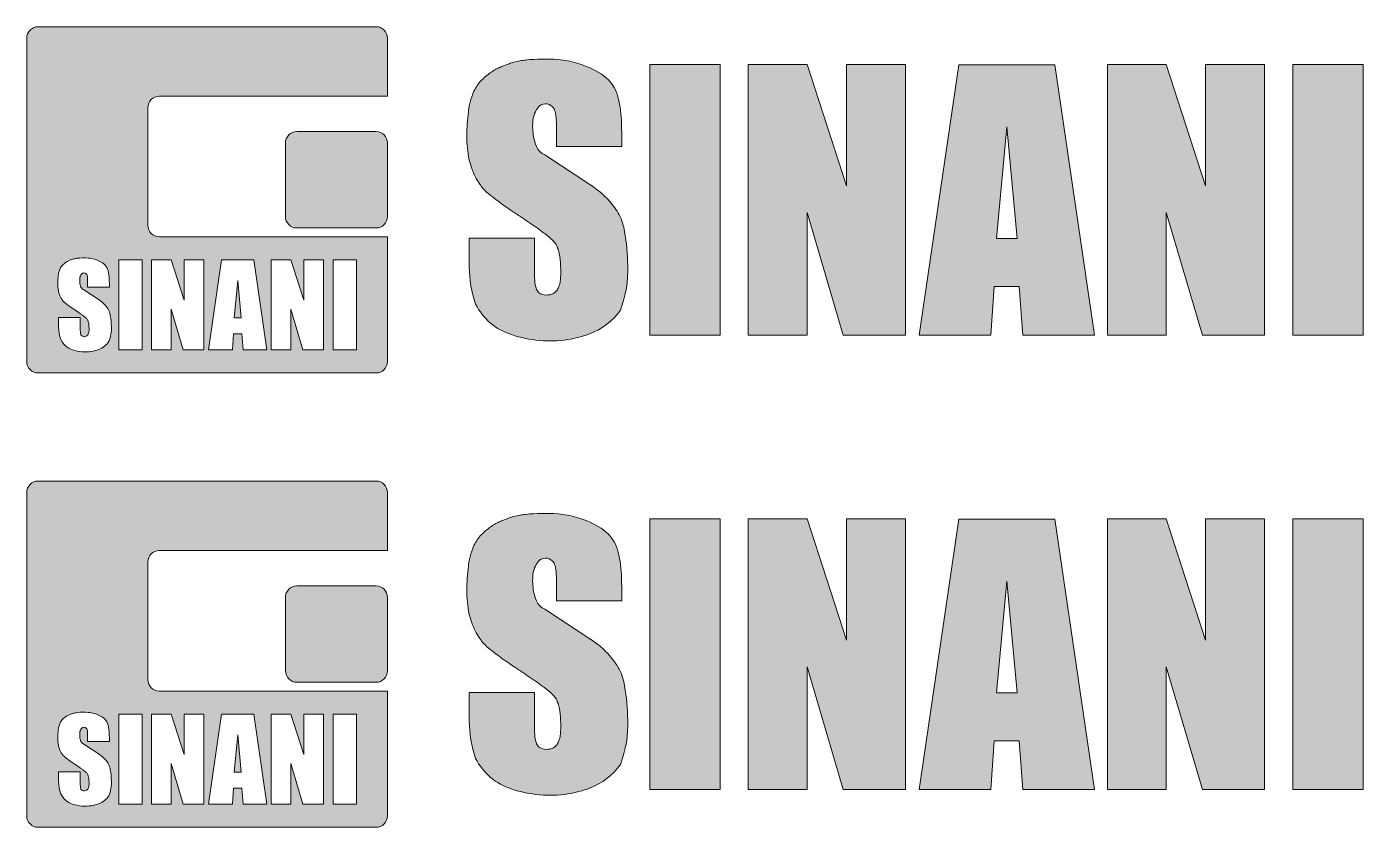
# Model space of a CAD drawing. Header units: millimetres. Extents: x 298.4 to 342.9, y 128.4 to 155.
import ezdxf

# ---------------------------------------------------------------- set-up
doc = ezdxf.new("R2010")
doc.units = ezdxf.units.MM
doc.layers.get('0').update_dxf_attribs({"lineweight": 0})

msp = doc.modelspace()

# ---------------------------------------------------------------- hatches: boundary and pattern name
at = {"true_color": 0xffffff, "transparency": 33554687}
h = msp.add_hatch(color=7, dxfattribs=at)
h.dxf.hatch_style = 1
h.paths.add_polyline_path([(308.6093494924349, 147.252980431702), (309.3894395777693, 147.2529804317019), (309.3894395777693, 144.2540052903659), (308.6093494924348, 144.2540052903659)])
h.paths.add_polyline_path([(307.6418411343091, 147.2529804317019), (308.2943122923205, 147.252980431702), (308.2943122923205, 144.2540052903659), (307.6054416779411, 144.2540052903659), (307.2049580758979, 145.6143561069849), (307.2049580758978, 144.2540052903659), (306.5524869178866, 144.2540052903659), (306.5524869178865, 147.252980431702), (307.2049580758978, 147.2529804317019), (307.6418411343092, 145.909122106462)])
h.paths.add_polyline_path([(304.3140837818395, 144.2540052903659), (303.6252131674602, 144.2540052903659), (303.2247295654168, 145.6143561069852), (303.2247295654168, 144.2540052903659), (302.5722584074054, 144.2540052903659), (302.5722584074054, 147.252980431702), (303.2247295654168, 147.252980431702), (303.6616126238282, 145.9091221064621), (303.6616126238281, 147.2529804317019), (304.3140837818395, 147.252980431702)])
h.paths.add_polyline_path([(302.2591214174923, 144.2540052903659), (301.4790313321579, 144.2540052903659), (301.4790313321579, 147.2529804317019), (302.2591214174923, 147.2529804317019)])
edge = h.paths.add_edge_path()
edge.add_arc((300.2539762162776, 145.1480890414121), 0.2172061185797312, 23.02716916509908, 48.83936856353304)
edge.add_arc((299.1432403984429, 143.8775453143194), 1.904812535809578, 48.83936854961305, 53.06627259384001)
edge.add_arc((298.9391032688104, 143.605993251509), 2.244536674650449, 53.06627259395256, 55.46271175224465)
edge.add_arc((293.5440199665739, 135.7670323712117), 11.76064047404773, 55.46271175227929, 56.47342241434364)
edge.add_arc((305.2286415035074, 153.4027901176062), 9.394744933712808, 235.65454389659368, 236.4734224143378, ccw=False)
edge.add_arc((302.684495305228, 149.6795598785987), 4.885296709053893, 233.4561106740945, 235.6545438966525, ccw=False)
edge.add_arc((300.7896545990061, 147.1229277504739), 1.703035069823706, 229.6799838732147, 233.4561106741742, ccw=False)
edge.add_arc((300.0193161848378, 146.2152189051518), 0.5125071952154686, 214.1797403373026, 229.6799838731674, ccw=False)
edge.add_arc((300.2661930632515, 146.3828686762871), 0.81092743390089, 207.2147320499592, 214.1797403372084, ccw=False)
edge.add_arc((300.2183649125777, 146.358272797767), 0.7571455667237438, 192.4889610409748, 207.214732049934, ccw=False)
edge.add_arc((300.5279250308019, 146.4268380533453), 1.074208117441238, 185.0708806620189, 192.4889610409543, ccw=False)
edge.add_arc((300.9360810243292, 146.4630559260934), 1.483967863339632, 180.0482805299915, 185.0708806621073, ccw=False)
edge.add_arc((301.5709832667153, 146.4635909292716), 2.118870331137078, 172.7590919345748, 180.0482805300511, ccw=False)
edge.add_arc((300.4453688308383, 146.6066056676048), 0.9842069124814473, 168.3180000791819, 172.75909193461, ccw=False)
edge.add_arc((300.2228647308943, 146.652611156418), 0.7569964824990172, 158.878493402248, 168.3180000792508, ccw=False)
edge.add_arc((299.9380344490581, 146.7626408659513), 0.4516526984933541, 140.3487605514546, 158.8784934022824, ccw=False)
edge.add_arc((300.0435870936953, 146.675161008805), 0.5887442233818034, 127.2860535897529, 140.3487605514992, ccw=False)
edge.add_arc((300.1293642174987, 146.5625055638929), 0.7303385885109392, 117.91547442926051, 127.28605358977151, ccw=False)
edge.add_arc((300.051741457364, 146.7090137494454), 0.5645376798138372, 112.52191608499581, 117.91547442920091, ccw=False)
edge.add_arc((300.3834730440889, 145.9090085130172), 1.430594389240794, 108.87980654347581, 112.52191608503759, ccw=False)
edge.add_arc((300.0951442303683, 146.7521175797767), 0.5395464650113359, 103.085625934711, 108.8798065433088, ccw=False)
edge.add_arc((301.2371825464416, 141.8389170135986), 5.583730375107424, 102.36792512475358, 103.08562593460078, ccw=False)
edge.add_arc((300.1632204651512, 146.7366483696065), 0.5696335483925691, 96.22173517536658, 102.367925124804, ccw=False)
edge.add_arc((300.3106503921856, 145.3843110902373), 1.929983393306353, 85.4805241123081, 96.22173517539801, ccw=False)
edge.add_arc((300.381356847114, 146.2788342379724), 1.032670145548167, 73.66145485397982, 85.4805241122952, ccw=False)
edge.add_arc((300.374386079677, 146.2550554671414), 1.057449603590852, 57.6903937164239, 73.6614548539971, ccw=False)
edge.add_arc((300.7027203862215, 146.7742362390544), 0.4431596958288721, 30.6234917896125, 57.69039371637382, ccw=False)
edge.add_arc((300.7385784691775, 146.7954624992555), 0.4014900877745268, 12.864167290720275, 30.623491789586524, ccw=False)
edge.add_arc((299.7009023938984, 146.5584858567751), 1.465881729177197, 1.6561692311582874, 12.864167290630121, ccw=False)
edge.add_arc((292.0860811444445, 146.3383135096535), 9.083885307777848, 0.04713248504327794, 1.6561692311519778, ccw=False)
edge.add_line((301.1699633786954, 146.3457860677333), (300.4454273247631, 146.3457860677332))
edge.add_line((300.4454273247631, 146.3457860677332), (300.4454273247632, 146.5885013104801))
edge.add_arc((299.6635752609384, 146.58850131048), 0.7818520638247147, 8.3187e-12, 7.564409349905136)
edge.add_arc((300.1331877508609, 146.6508641147973), 0.3081168951349438, 7.564409349946789, 21.16987720472591)
edge.add_arc((299.3782760408898, 145.8674044911381), 1.3736075419545, 40.64521989270776, 41.8693085675479)
edge.add_arc((300.3240216780318, 146.7150595101216), 0.1035863447372936, 41.86930856162669, 142.3774267914597)
edge.add_arc((300.4645788963415, 146.6067276356246), 0.2810465561961269, 142.3774267915481, 173.917474564846)
edge.add_arc((300.8351210731563, 146.5672423986891), 0.6536865818703806, 173.9174745648336, 190.4807176952035)
edge.add_arc((300.6655884287249, 146.5358803909262), 0.4812774955123066, 190.4807176951931, 203.5351606033721)
edge.add_arc((300.385781952284, 146.4140128459997), 0.1760835198759822, 203.5351606033297, 246.4648393966617)
edge.add_line((300.3154697312629, 146.2525767981448), (300.8274962712769, 145.9150083864783))
edge.add_arc((300.2290682369541, 145.0073078277996), 1.08721498172579, 42.28000095297779, 56.603968781891524, ccw=False)
edge.add_arc((300.4854933573255, 145.240473173825), 0.7406317724605131, 27.80976348894751, 42.2800009530327, ccw=False)
edge.add_arc((300.6316896387086, 145.3175855695138), 0.5753451297481343, 8.521559567071677, 27.809763488929207, ccw=False)
edge.add_arc((298.964589317728, 145.0078195930538), 2.270717334507328, 0.44634491419907363, 10.018335005717972, ccw=False)
edge.add_arc((300.0486970600838, 144.9677994283446), 1.187943254015403, -21.520422157310918, 2.7844775488641176, ccw=False)
edge.add_arc((300.5738803319124, 144.9315793632134), 0.7042594175640687, 289.8826622106111, 325.43486006221764, ccw=False)
edge.add_arc((300.4124015925116, 145.2893856206158), 1.096070509784693, 278.42276620404914, 291.4597032016581, ccw=False)
edge.add_arc((300.3719334200081, 145.5195643761408), 1.329709225863925, 251.3931406719336, 278.6949172730135, ccw=False)
edge.add_arc((300.1468618597323, 144.8967315732602), 0.6677766965799812, 206.5524354302046, 252.64405537606189, ccw=False)
edge.add_arc((300.8110474862921, 145.0273141817296), 1.332506500409695, 180.6774414527287, 198.7849557316436, ccw=False)
edge.add_arc((301.0543763475117, 145.0888407204254), 1.577636184726704, 178.4531870558181, 182.807781602716, ccw=False)
edge.add_line((299.4773150475717, 145.1314269575305), (299.4773150475717, 145.3285324387184))
edge.add_line((299.4773150475717, 145.3285324387184), (300.200674188626, 145.3285324387184))
edge.add_line((300.200674188626, 145.3285324387184), (300.200674188626, 144.9548327764172))
edge.add_arc((301.3393710013141, 144.9548327764172), 1.138696812688181, 179.9999999999971, 186.1929325022116)
edge.add_arc((300.4876058776958, 144.8624077776116), 0.2819318471248126, 186.1929325021827, 201.3549874134773)
edge.add_arc((300.3005646223281, 144.7892765698075), 0.0811020565946604, 201.3549874135309, 238.3716894033201)
edge.add_arc((300.3336795852125, 144.8430446263353), 0.1442495400726933, 238.3716894030794, 260.2746429455001)
edge.add_arc((300.3381979370663, 144.8694078166319), 0.1709971251241397, 260.274642945438, 289.0564146015257)
edge.add_arc((300.3590744073189, 144.8089715204506), 0.1070567395582129, 289.0564146015941, 315.7600578523516)
edge.add_arc((300.3296173729455, 144.8376572164883), 0.1481734761899688, 315.7600578524882, 335.4218788807532)
edge.add_arc((300.1953454586335, 144.8990696890177), 0.2958231925973684, 335.4218788807012, 348.3537765720717)
edge.add_arc((300.1473311527974, 144.9089659850058), 0.344846760798841, 348.3537765719094, 357.5869914724462)
edge.add_arc((299.0853733816556, 144.9537167375314), 1.407747008959487, 357.5869914723134, 362.6679199413482)
edge.add_arc((299.4391124672806, 144.9702001546358), 1.053624087167882, 2.667919941324262, 10.51041755225169)
edge.add_arc((300.1761587660813, 145.1069422299146), 0.3040004204341885, 10.51041755222041, 21.68447615732137)
edge.add_arc((300.6083956311707, 145.2788145268729), 0.1611541710771604, 196.4967503931312, 201.6844761569328, ccw=False)
h.paths.add_polyline_path([(305.2615413141052, 144.2540052903659), (304.4670044514606, 144.254005290366), (304.9045064966719, 147.2513602107763), (305.9716974931872, 147.2513602107763), (306.4091995383985, 144.2540052903659), (305.6146626757538, 144.2540052903659), (305.57666779335, 144.7932570346395), (305.2995361965092, 144.7932570346395)])
edge = h.paths.add_edge_path()
edge.add_line((310.4206713221592, 148.0196515729633), (310.4206713221592, 143.8673073576586))
edge.add_arc((310.0417229722692, 143.8673073576586), 0.378948349890095, -90.00000000000858, 0, ccw=False)
edge.add_line((310.0417229722691, 143.4883590077685), (298.7996196720493, 143.4883590077686))
edge.add_arc((298.7996196720493, 143.8673073576586), 0.3789483498900097, 179.9999999999828, 270, ccw=False)
edge.add_line((298.4206713221592, 143.8673073576587), (298.4206713221592, 154.6230514493345))
edge.add_arc((298.7996196720498, 154.6230514493345), 0.3789483498904929, 90.0000000000644, 180, ccw=False)
edge.add_line((298.7996196720493, 155.001999799225), (310.0417229722692, 155.0019997992249))
edge.add_arc((310.0417229722688, 154.6230514493345), 0.3789483498904076, 4.729372449219227e-11, 89.99999999994839, ccw=False)
edge.add_line((310.4206713221592, 154.6230514493348), (310.4206713221592, 152.6906627494009))
edge.add_line((310.4206713221592, 152.6906627494009), (302.8290740547163, 152.6906627494009))
edge.add_arc((302.8290740547161, 152.311714399511), 0.3789483498898676, 89.99999999997422, 180.0000000000387)
edge.add_line((302.4501257048263, 152.3117143995107), (302.4501257048263, 148.3985999228534))
edge.add_arc((302.8290740547163, 148.3985999228534), 0.378948349890095, 180, 270)
edge.add_line((302.8290740547163, 148.0196515729633), (310.4206713221592, 148.0196515729633))
h = msp.add_hatch(color=7, dxfattribs=at)
h.dxf.hatch_style = 1
h.paths.add_polyline_path([(331.0209582262146, 147.9589368450916), (331.3660232170075, 147.9589368450916), (331.0209582262146, 151.6750706705772), (330.6758932354216, 147.9589368450916)], flags=16)
h.paths.add_polyline_path([(330.6051949452831, 146.3640153485784), (331.4367215071463, 146.3640153485784), (331.5507242202756, 144.7460037107637), (333.9347125969172, 144.7460037107637), (332.6219984365332, 153.739493663065), (329.419918015896, 153.739493663065), (328.1072038555121, 144.7460037107637), (330.4911922321535, 144.7460037107637)])
h.paths.add_polyline_path([(337.6332234846749, 144.7460037107637), (339.5909471976003, 144.7460037107637), (339.5909471976003, 153.7443550962295), (337.6332234846749, 153.7443550962295), (337.6332234846749, 149.7121411388292), (336.3223665790084, 153.7443550962295), (334.3646428660828, 153.7443550962295), (334.3646428660828, 144.7460037107637), (336.3223665790084, 144.7460037107637), (336.3223665790084, 148.8277029841995), (337.5240078082512, 144.7460037107637)])
h.paths.add_polyline_path([(325.6906454225566, 144.7460037107637), (327.6483691354822, 144.7460037107637), (327.6483691354822, 153.7443550962295), (325.6906454225566, 153.7443550962295), (325.6906454225566, 149.7121411388292), (324.3797885168901, 153.7443550962295), (322.4220648039646, 153.7443550962295), (322.4220648039646, 144.7460037107637), (324.3797885168901, 144.7460037107637), (324.3797885168901, 148.8277029841995), (325.5814297461329, 144.7460037107637)])
h.paths.add_polyline_path([(342.8768497682663, 144.7460037107637), (340.5362085927512, 144.7460037107637), (340.5362085927512, 153.7443550962295), (342.8768497682663, 153.7443550962295)])
h.paths.add_polyline_path([(321.482504942935, 144.7460037107637), (319.1418637674199, 144.7460037107637), (319.1418637674199, 153.7443550962295), (321.482504942935, 153.7443550962295)])
edge = h.paths.add_edge_path()
edge.add_line((313.1357631317569, 147.9700960751272), (315.3061844998362, 147.9700960751272))
edge.add_line((315.3061844998362, 147.9700960751272), (315.3061844998362, 146.8488194004175))
edge.add_arc((318.72281636879, 146.8488194004182), 3.4166318689538, 180.0000000000119, 186.1929325022204)
edge.add_arc((316.1671159981675, 146.5715004574929), 0.8459295951567783, 186.1929325022027, 201.3549874134604)
edge.add_arc((315.6059032971375, 146.3520720614386), 0.2433447324259395, 201.3549874134585, 238.3716894033053)
edge.add_arc((315.7052639313911, 146.5134017968202), 0.4328172084154241, 238.3716894033042, 260.2746429454729)
edge.add_arc((315.7188211353506, 146.5925039029524), 0.5130726815853891, 260.2746429454502, 289.056414601499)
edge.add_arc((315.7814604725143, 146.4111662779808), 0.3212211223250042, 289.0564146014859, 315.7600578521787)
edge.add_arc((315.6930753630809, 146.49723700565), 0.4445908825220116, 315.7600578522278, 335.4218788808096)
edge.add_arc((315.2901957761303, 146.6815036238257), 0.8876102366765042, 335.4218788807525, 348.3537765720552)
edge.add_arc((315.146130028623, 146.7111972173098), 1.034704251166596, 348.3537765720677, 357.5869914723685)
edge.add_arc((311.9597517723638, 146.8454707531015), 4.223910386614027, 357.5869914723753, 362.6679199412759)
edge.add_arc((313.0211372261999, 146.8949288419974), 3.161373241770537, 2.667919941294075, 10.51041755223676)
edge.add_arc((315.2326265755303, 147.3052200863539), 0.9121458083175642, 10.51041755226011, 21.68447615729258)
edge.add_arc((316.5295426919793, 147.8209186995449), 0.4835391392089873, 197.5869038655344, 201.6844761570679, ccw=False)
edge.add_arc((315.8848063142324, 147.6165584585966), 0.1928099606430765, 17.58690386563397, 24.16714030185722)
edge.add_arc((315.4661159268729, 147.4286800855564), 0.651721633542588, 24.16714030195443, 48.83936854958562)
edge.add_arc((312.1333803376369, 143.6164447824035), 5.715343313167314, 48.83936854958928, 53.06627259381767)
edge.add_arc((311.5208718852378, 142.8016594759196), 6.734677262333257, 53.06627259379651, 55.46271175231204)
edge.add_arc((295.3330567068922, 119.28104954055), 35.28751340832915, 55.46271175232559, 56.47342241431815)
edge.add_arc((330.3924771578057, 172.1967082845184), 28.18870184322827, 235.65454389660272, 236.4734224143215, ccw=False)
edge.add_arc((322.758828864474, 161.0252472344457), 14.65821300285088, 233.4561106741341, 235.6545438965934, ccw=False)
edge.add_arc((317.0734057811135, 153.3541352147295), 5.109914973576629, 229.679983873218, 233.4561106741319, ccw=False)
edge.add_arc((314.762024255832, 150.6305770786917), 1.537765274055337, 214.1797403372153, 229.6799838732225, ccw=False)
edge.add_arc((315.5027722768072, 151.1336061067004), 2.433167883833697, 207.2147320501515, 214.1797403372226, ccw=False)
edge.add_arc((315.3592650833259, 151.0598067762249), 2.271796709953467, 192.4889610410063, 207.2147320501517, ccw=False)
edge.add_arc((316.2880926285589, 151.2655351445724), 3.223135119945653, 185.0708806621537, 192.4889610410109, ccw=False)
edge.add_arc((317.5127546803985, 151.3742059837954), 4.452609191454882, 180.0482805300098, 185.0708806621297, ccw=False)
edge.add_arc((319.4177632926657, 151.3758112477115), 6.357618480063306, 172.7590919345808, 180.0482805300344, ccw=False)
edge.add_arc((316.040384774676, 151.8049234637634), 2.95308871110206, 168.3180000792459, 172.7590919345629, ccw=False)
edge.add_arc((315.3727666778802, 151.9429618050376), 2.271349386410467, 158.8784934022832, 168.3180000792631, ccw=False)
edge.add_arc((314.5181404004222, 152.2731032508894), 1.355172848623718, 140.3487605514658, 158.8784934022847, ccw=False)
edge.add_arc((314.8348485228181, 152.010622084267), 1.766512607974783, 127.28605358970219, 140.3487605514619, ccw=False)
edge.add_arc((315.0922206797805, 151.6726021837958), 2.191363029057412, 117.9154744291636, 127.2860535897085, ccw=False)
edge.add_arc((314.8593154910792, 152.1121964026002), 1.693881467459116, 112.52191608504441, 117.915474429167, ccw=False)
edge.add_arc((315.8546679839406, 149.7118003045246), 4.292463390874638, 108.87980654342891, 112.52191608502929, ccw=False)
edge.add_arc((314.9895444473506, 152.2415283887936), 1.618895940088859, 103.08562593459368, 108.87980654345469, ccw=False)
edge.add_arc((318.4162024155213, 137.4995905462763), 16.75384609472995, 102.36792512477831, 103.08562593458203, ccw=False)
edge.add_arc((315.1938055208086, 152.195113402846), 1.709171496221176, 96.2217351753763, 102.36792512475489, ccw=False)
edge.add_arc((315.6361654023216, 148.1374585514871), 5.790867854051904, 85.48052411229048, 96.22173517540222, ccw=False)
edge.add_arc((315.8483183868188, 150.8214533251622), 3.098501453662344, 73.66145485396243, 85.4805241122857, ccw=False)
edge.add_arc((315.8274027700272, 150.7501057062734), 3.172851609996235, 57.69039371640332, 73.66145485396498, ccw=False)
edge.add_arc((316.8125618070179, 152.3078948836021), 1.329689802349686, 30.62349178958408, 57.69039371640599, ccw=False)
edge.add_arc((316.9201531057937, 152.3715837569304), 1.204661164997724, 12.864167290636487, 30.623491789565207, ccw=False)
edge.add_arc((313.806631482717, 151.6605411511422), 4.398342189241143, 1.6561692311403249, 12.864167290652688, ccw=False)
edge.add_arc((290.9585470163387, 150.9999194215746), 27.25597515620282, 0.0471324850665269, 1.6561692311423144, ccw=False)
edge.add_line((318.214512950499, 151.022340648898), (316.0405602841838, 151.022340648898))
edge.add_line((316.0405602841838, 151.022340648898), (316.0405602841838, 151.7506017840898))
edge.add_arc((313.6946323354126, 151.7506017840899), 2.345927948771134, 359.9999999999959, 367.5644093499416)
edge.add_arc((315.1036930978876, 151.93771984949), 0.9244971897309431, 7.564409349964309, 19.06795458401609)
edge.add_arc((315.8186256318428, 152.1848397149569), 0.1680603080176746, 19.06795458393157, 41.08065150170194)
edge.add_arc((312.8385990199214, 149.5869684570295), 4.121475752987389, 41.0806515018087, 41.86930856159803)
edge.add_arc((315.6762856176782, 152.130336559278), 0.3108082877493663, 41.86930856156062, 142.3774267914912)
edge.add_arc((316.0980241051629, 151.8052894258308), 0.843273301424622, 142.3774267914905, 173.9174745648622)
edge.add_arc((317.2098268220828, 151.6868149404696), 1.961370562414058, 173.9174745648685, 190.4807176952781)
edge.add_arc((316.7011482789286, 151.5927140050843), 1.444061325781028, 190.4807176952748, 203.5351606032769)
edge.add_arc((315.8615958063893, 151.2270534243639), 0.5283342843327112, 203.5351606032668, 246.4648393967182)
edge.add_line((315.6506257110669, 150.742668520717), (317.1869487909835, 149.7298027777031))
edge.add_arc((315.3913801456986, 147.0062695055464), 3.262161897342807, 42.28000095302468, 56.60396878186452, ccw=False)
edge.add_arc((316.1607774325801, 147.7058764097679), 2.222247475144945, 27.80976348897491, 42.2800009530319, ccw=False)
edge.add_arc((316.5994357905698, 147.9372502624645), 1.726308956026015, 8.521559583288592, 27.80976348896229, ccw=False)
edge.add_arc((311.5973421499059, 147.0078050447297), 6.813231690823255, 0.44634491143892774, 10.018335009205089, ccw=False)
edge.add_arc((314.8501808516684, 146.8877255215987), 3.564394608776989, -21.5204221553617, 2.7844775451624173, ccw=False)
edge.add_arc((316.4259803828065, 146.7790481041927), 2.113113116017459, 289.88266223348006, 325.43486006557976, ccw=False)
edge.add_arc((315.9414673843558, 147.8526370071862), 3.288732692156332, 278.4227662034992, 291.45970321402757, ccw=False)
edge.add_arc((315.8200436248228, 148.5432827198204), 3.989759931620028, 251.3931406804642, 278.69491727396553, ccw=False)
edge.add_arc((315.1447219263197, 146.6744881648002), 2.00364760615346, 206.552435429379, 252.64405539268938, ccw=False)
edge.add_arc((317.1375946149075, 147.0662980800191), 3.998153085305993, 180.6774414548261, 198.7849557314359, ccw=False)
edge.add_arc((317.867696897348, 147.2509069508542), 4.733658693301335, 178.4531870549181, 182.8077816035995, ccw=False)
edge.add_line((313.1357631317569, 147.3786859112739), (313.1357631317569, 147.9700960751272))
h = msp.add_hatch(color=7, dxfattribs=at)
h.dxf.hatch_style = 1
edge = h.paths.add_edge_path(flags=17)
edge.add_line((310.0417229722692, 148.3104446219939), (307.404832602682, 148.3104446219939))
edge.add_arc((307.404832602682, 148.6893929718839), 0.378948349890095, 180, 270, ccw=False)
edge.add_line((307.0258842527918, 148.6893929718839), (307.0258842527918, 151.1346344036399))
edge.add_arc((307.4048326026819, 151.1346344036399), 0.3789483498900381, 89.99999999999142, 179.9999999999957, ccw=False)
edge.add_line((307.404832602682, 151.5135827535299), (310.0417229722692, 151.51358275353))
edge.add_arc((310.0417229722692, 151.1346344036399), 0.3789483498900665, -4.320099833421409e-12, 90, ccw=False)
edge.add_line((310.4206713221592, 151.1346344036399), (310.4206713221592, 148.6893929718839))
edge.add_arc((310.0417229722691, 148.6893929718839), 0.3789483498901518, -89.9999999999913, 0, ccw=False)
h = msp.add_hatch(color=7, dxfattribs=at)
h.dxf.hatch_style = 1
h.paths.add_polyline_path([(305.4381019949295, 145.3248132848379), (305.5531054311372, 145.3248132848379), (305.4381019949295, 146.5633282624271), (305.3230985587217, 145.3248132848379)])
at = {"transparency": 33554687}
h = msp.add_hatch(color=152, dxfattribs=at)
h.dxf.hatch_style = 1
h.paths.add_polyline_path([(308.6093494924349, 132.1441549080932), (309.3894395777693, 132.1441549080932), (309.3894395777693, 129.1451797667572), (308.6093494924348, 129.1451797667572)])
h.paths.add_polyline_path([(307.6418411343091, 132.1441549080931), (308.2943122923205, 132.1441549080932), (308.2943122923205, 129.1451797667572), (307.6054416779411, 129.1451797667572), (307.2049580758979, 130.5055305833761), (307.2049580758978, 129.1451797667572), (306.5524869178866, 129.1451797667571), (306.5524869178865, 132.1441549080932), (307.2049580758978, 132.1441549080932), (307.6418411343092, 130.8002965828532)])
h.paths.add_polyline_path([(304.3140837818395, 129.1451797667572), (303.6252131674602, 129.1451797667572), (303.2247295654168, 130.5055305833764), (303.2247295654168, 129.1451797667572), (302.5722584074054, 129.1451797667571), (302.5722584074054, 132.1441549080932), (303.2247295654168, 132.1441549080932), (303.6616126238282, 130.8002965828533), (303.6616126238281, 132.1441549080932), (304.3140837818395, 132.1441549080932)])
h.paths.add_polyline_path([(302.2591214174923, 129.1451797667572), (301.4790313321579, 129.1451797667572), (301.4790313321579, 132.1441549080932), (302.2591214174923, 132.1441549080932)])
edge = h.paths.add_edge_path()
edge.add_arc((300.2539762162776, 130.0392635178033), 0.2172061185797312, 23.02716916509908, 48.83936856353304)
edge.add_arc((299.1432403984429, 128.7687197907107), 1.904812535809578, 48.83936854961305, 53.06627259384001)
edge.add_arc((298.9391032688104, 128.4971677279002), 2.244536674650449, 53.06627259395256, 55.46271175224465)
edge.add_arc((293.5440199665739, 120.6582068476029), 11.76064047404773, 55.46271175227929, 56.47342241434364)
edge.add_arc((305.2286415035074, 138.2939645939975), 9.394744933712808, 235.65454389659368, 236.4734224143378, ccw=False)
edge.add_arc((302.684495305228, 134.57073435499), 4.885296709053893, 233.4561106740945, 235.6545438966525, ccw=False)
edge.add_arc((300.7896545990061, 132.0141022268651), 1.703035069823706, 229.6799838732147, 233.4561106741742, ccw=False)
edge.add_arc((300.0193161848378, 131.106393381543), 0.5125071952154686, 214.1797403373026, 229.6799838731674, ccw=False)
edge.add_arc((300.2661930632515, 131.2740431526784), 0.81092743390089, 207.2147320499592, 214.1797403372084, ccw=False)
edge.add_arc((300.2183649125777, 131.2494472741582), 0.7571455667237438, 192.4889610409748, 207.214732049934, ccw=False)
edge.add_arc((300.5279250308019, 131.3180125297365), 1.074208117441238, 185.0708806620189, 192.4889610409543, ccw=False)
edge.add_arc((300.9360810243292, 131.3542304024846), 1.483967863339632, 180.0482805299915, 185.0708806621073, ccw=False)
edge.add_arc((301.5709832667153, 131.3547654056628), 2.118870331137078, 172.7590919345748, 180.0482805300511, ccw=False)
edge.add_arc((300.4453688308383, 131.497780143996), 0.9842069124814473, 168.3180000791819, 172.75909193461, ccw=False)
edge.add_arc((300.2228647308943, 131.5437856328093), 0.7569964824990172, 158.878493402248, 168.3180000792508, ccw=False)
edge.add_arc((299.9380344490581, 131.6538153423425), 0.4516526984933541, 140.3487605514546, 158.8784934022824, ccw=False)
edge.add_arc((300.0435870936953, 131.5663354851962), 0.5887442233818034, 127.2860535897529, 140.3487605514992, ccw=False)
edge.add_arc((300.1293642174987, 131.4536800402842), 0.7303385885109392, 117.91547442926051, 127.28605358977151, ccw=False)
edge.add_arc((300.051741457364, 131.6001882258366), 0.5645376798138372, 112.52191608499581, 117.91547442920091, ccw=False)
edge.add_arc((300.3834730440889, 130.8001829894084), 1.430594389240794, 108.87980654347581, 112.52191608503759, ccw=False)
edge.add_arc((300.0951442303683, 131.643292056168), 0.5395464650113359, 103.085625934711, 108.8798065433088, ccw=False)
edge.add_arc((301.2371825464416, 126.7300914899899), 5.583730375107424, 102.36792512475358, 103.08562593460078, ccw=False)
edge.add_arc((300.1632204651512, 131.6278228459977), 0.5696335483925691, 96.22173517536658, 102.367925124804, ccw=False)
edge.add_arc((300.3106503921856, 130.2754855666285), 1.929983393306353, 85.4805241123081, 96.22173517539801, ccw=False)
edge.add_arc((300.381356847114, 131.1700087143636), 1.032670145548167, 73.66145485397982, 85.4805241122952, ccw=False)
edge.add_arc((300.374386079677, 131.1462299435327), 1.057449603590852, 57.6903937164239, 73.6614548539971, ccw=False)
edge.add_arc((300.7027203862215, 131.6654107154457), 0.4431596958288721, 30.6234917896125, 57.69039371637382, ccw=False)
edge.add_arc((300.7385784691775, 131.6866369756467), 0.4014900877745268, 12.864167290720275, 30.623491789586524, ccw=False)
edge.add_arc((299.7009023938984, 131.4496603331664), 1.465881729177197, 1.6561692311582874, 12.864167290630121, ccw=False)
edge.add_arc((292.0860811444445, 131.2294879860447), 9.083885307777848, 0.04713248504327794, 1.6561692311519778, ccw=False)
edge.add_line((301.1699633786954, 131.2369605441245), (300.4454273247631, 131.2369605441245))
edge.add_line((300.4454273247631, 131.2369605441245), (300.4454273247632, 131.4796757868713))
edge.add_arc((299.6635752609384, 131.4796757868712), 0.7818520638247147, 8.3187e-12, 7.564409349905136)
edge.add_arc((300.1331877508609, 131.5420385911886), 0.3081168951349438, 7.564409349946789, 21.16987720472591)
edge.add_arc((299.3782760408898, 130.7585789675293), 1.3736075419545, 40.64521989270776, 41.8693085675479)
edge.add_arc((300.3240216780318, 131.6062339865128), 0.1035863447372936, 41.86930856162669, 142.3774267914597)
edge.add_arc((300.4645788963415, 131.4979021120158), 0.2810465561961269, 142.3774267915481, 173.917474564846)
edge.add_arc((300.8351210731563, 131.4584168750803), 0.6536865818703806, 173.9174745648336, 190.4807176952035)
edge.add_arc((300.6655884287249, 131.4270548673174), 0.4812774955123066, 190.4807176951931, 203.5351606033721)
edge.add_arc((300.385781952284, 131.3051873223909), 0.1760835198759822, 203.5351606033297, 246.4648393966617)
edge.add_line((300.3154697312629, 131.1437512745361), (300.8274962712769, 130.8061828628695))
edge.add_arc((300.2290682369541, 129.8984823041908), 1.08721498172579, 42.28000095297779, 56.603968781891524, ccw=False)
edge.add_arc((300.4854933573255, 130.1316476502162), 0.7406317724605131, 27.80976348894751, 42.2800009530327, ccw=False)
edge.add_arc((300.6316896387086, 130.208760045905), 0.5753451297481343, 8.521559567071677, 27.809763488929207, ccw=False)
edge.add_arc((298.964589317728, 129.898994069445), 2.270717334507328, 0.44634491419907363, 10.018335005717972, ccw=False)
edge.add_arc((300.0486970600838, 129.8589739047358), 1.187943254015403, -21.520422157310918, 2.7844775488641176, ccw=False)
edge.add_arc((300.5738803319124, 129.8227538396046), 0.7042594175640687, 289.8826622106111, 325.43486006221764, ccw=False)
edge.add_arc((300.4124015925116, 130.180560097007), 1.096070509784693, 278.42276620404914, 291.4597032016581, ccw=False)
edge.add_arc((300.3719334200081, 130.410738852532), 1.329709225863925, 251.3931406719336, 278.6949172730135, ccw=False)
edge.add_arc((300.1468618597323, 129.7879060496514), 0.6677766965799812, 206.5524354302046, 252.64405537606189, ccw=False)
edge.add_arc((300.8110474862921, 129.9184886581209), 1.332506500409695, 180.6774414527287, 198.7849557316436, ccw=False)
edge.add_arc((301.0543763475117, 129.9800151968166), 1.577636184726704, 178.4531870558181, 182.807781602716, ccw=False)
edge.add_line((299.4773150475717, 130.0226014339218), (299.4773150475717, 130.2197069151096))
edge.add_line((299.4773150475717, 130.2197069151096), (300.200674188626, 130.2197069151096))
edge.add_line((300.200674188626, 130.2197069151096), (300.200674188626, 129.8460072528085))
edge.add_arc((301.3393710013141, 129.8460072528084), 1.138696812688181, 179.9999999999971, 186.1929325022116)
edge.add_arc((300.4876058776958, 129.7535822540028), 0.2819318471248126, 186.1929325021827, 201.3549874134773)
edge.add_arc((300.3005646223281, 129.6804510461988), 0.0811020565946604, 201.3549874135309, 238.3716894033201)
edge.add_arc((300.3336795852125, 129.7342191027266), 0.1442495400726933, 238.3716894030794, 260.2746429455001)
edge.add_arc((300.3381979370663, 129.7605822930231), 0.1709971251241397, 260.274642945438, 289.0564146015257)
edge.add_arc((300.3590744073189, 129.7001459968418), 0.1070567395582129, 289.0564146015941, 315.7600578523516)
edge.add_arc((300.3296173729455, 129.7288316928795), 0.1481734761899688, 315.7600578524882, 335.4218788807532)
edge.add_arc((300.1953454586335, 129.790244165409), 0.2958231925973684, 335.4218788807012, 348.3537765720717)
edge.add_arc((300.1473311527974, 129.800140461397), 0.344846760798841, 348.3537765719094, 357.5869914724462)
edge.add_arc((299.0853733816556, 129.8448912139227), 1.407747008959487, 357.5869914723134, 362.6679199413482)
edge.add_arc((299.4391124672806, 129.861374631027), 1.053624087167882, 2.667919941324262, 10.51041755225169)
edge.add_arc((300.1761587660813, 129.9981167063059), 0.3040004204341885, 10.51041755222041, 21.68447615732137)
edge.add_arc((300.6083956311707, 130.1699890032641), 0.1611541710771604, 196.4967503931312, 201.6844761569328, ccw=False)
h.paths.add_polyline_path([(305.2615413141052, 129.1451797667572), (304.4670044514606, 129.1451797667572), (304.9045064966719, 132.1425346871675), (305.9716974931872, 132.1425346871675), (306.4091995383985, 129.1451797667572), (305.6146626757538, 129.1451797667572), (305.57666779335, 129.6844315110307), (305.2995361965092, 129.6844315110307)])
edge = h.paths.add_edge_path()
edge.add_line((310.4206713221592, 132.9108260493546), (310.4206713221592, 128.7584818340498))
edge.add_arc((310.0417229722692, 128.7584818340498), 0.378948349890095, -90.00000000000858, 0, ccw=False)
edge.add_line((310.0417229722691, 128.3795334841597), (298.7996196720493, 128.3795334841598))
edge.add_arc((298.7996196720493, 128.7584818340498), 0.3789483498900097, 179.9999999999828, 270, ccw=False)
edge.add_line((298.4206713221592, 128.7584818340499), (298.4206713221592, 139.5142259257257))
edge.add_arc((298.7996196720498, 139.5142259257257), 0.3789483498904929, 90.0000000000644, 180, ccw=False)
edge.add_line((298.7996196720493, 139.8931742756162), (310.0417229722692, 139.8931742756162))
edge.add_arc((310.0417229722688, 139.5142259257257), 0.3789483498904076, 4.729372449219227e-11, 89.99999999994839, ccw=False)
edge.add_line((310.4206713221592, 139.5142259257261), (310.4206713221592, 137.5818372257921))
edge.add_line((310.4206713221592, 137.5818372257921), (302.8290740547163, 137.5818372257921))
edge.add_arc((302.8290740547161, 137.2028888759022), 0.3789483498898676, 89.99999999997422, 180.0000000000387)
edge.add_line((302.4501257048263, 137.2028888759019), (302.4501257048263, 133.2897743992447))
edge.add_arc((302.8290740547163, 133.2897743992447), 0.378948349890095, 180, 270)
edge.add_line((302.8290740547163, 132.9108260493546), (310.4206713221592, 132.9108260493546))
h = msp.add_hatch(color=152, dxfattribs=at)
h.dxf.hatch_style = 1
h.paths.add_polyline_path([(331.0209582262146, 132.8501113214829), (331.3660232170075, 132.8501113214829), (331.0209582262146, 136.5662451469685), (330.6758932354216, 132.8501113214829)], flags=16)
h.paths.add_polyline_path([(330.6051949452831, 131.2551898249697), (331.4367215071463, 131.2551898249697), (331.5507242202756, 129.6371781871549), (333.9347125969172, 129.6371781871549), (332.6219984365332, 138.6306681394563), (329.419918015896, 138.6306681394563), (328.1072038555121, 129.6371781871549), (330.4911922321535, 129.6371781871549)])
h.paths.add_polyline_path([(337.6332234846749, 129.6371781871549), (339.5909471976003, 129.6371781871549), (339.5909471976003, 138.6355295726207), (337.6332234846749, 138.6355295726207), (337.6332234846749, 134.6033156152204), (336.3223665790084, 138.6355295726207), (334.3646428660828, 138.6355295726207), (334.3646428660828, 129.6371781871549), (336.3223665790084, 129.6371781871549), (336.3223665790084, 133.7188774605908), (337.5240078082512, 129.6371781871549)])
h.paths.add_polyline_path([(325.6906454225566, 129.6371781871549), (327.6483691354822, 129.6371781871549), (327.6483691354822, 138.6355295726207), (325.6906454225566, 138.6355295726207), (325.6906454225566, 134.6033156152204), (324.3797885168901, 138.6355295726207), (322.4220648039646, 138.6355295726207), (322.4220648039646, 129.6371781871549), (324.3797885168901, 129.6371781871549), (324.3797885168901, 133.7188774605908), (325.5814297461329, 129.6371781871549)])
h.paths.add_polyline_path([(342.8768497682663, 129.6371781871549), (340.5362085927512, 129.6371781871549), (340.5362085927512, 138.6355295726207), (342.8768497682663, 138.6355295726207)])
h.paths.add_polyline_path([(321.482504942935, 129.6371781871549), (319.1418637674199, 129.6371781871549), (319.1418637674199, 138.6355295726207), (321.482504942935, 138.6355295726207)])
edge = h.paths.add_edge_path()
edge.add_line((313.1357631317569, 132.8612705515185), (315.3061844998362, 132.8612705515185))
edge.add_line((315.3061844998362, 132.8612705515185), (315.3061844998362, 131.7399938768087))
edge.add_arc((318.72281636879, 131.7399938768094), 3.4166318689538, 180.0000000000119, 186.1929325022204)
edge.add_arc((316.1671159981675, 131.4626749338842), 0.8459295951567783, 186.1929325022027, 201.3549874134604)
edge.add_arc((315.6059032971375, 131.2432465378299), 0.2433447324259395, 201.3549874134585, 238.3716894033053)
edge.add_arc((315.7052639313911, 131.4045762732115), 0.4328172084154241, 238.3716894033042, 260.2746429454729)
edge.add_arc((315.7188211353506, 131.4836783793436), 0.5130726815853891, 260.2746429454502, 289.056414601499)
edge.add_arc((315.7814604725143, 131.302340754372), 0.3212211223250042, 289.0564146014859, 315.7600578521787)
edge.add_arc((315.6930753630809, 131.3884114820413), 0.4445908825220116, 315.7600578522278, 335.4218788808096)
edge.add_arc((315.2901957761303, 131.572678100217), 0.8876102366765042, 335.4218788807525, 348.3537765720552)
edge.add_arc((315.146130028623, 131.602371693701), 1.034704251166596, 348.3537765720677, 357.5869914723685)
edge.add_arc((311.9597517723638, 131.7366452294927), 4.223910386614027, 357.5869914723753, 362.6679199412759)
edge.add_arc((313.0211372261999, 131.7861033183887), 3.161373241770537, 2.667919941294075, 10.51041755223676)
edge.add_arc((315.2326265755303, 132.1963945627452), 0.9121458083175642, 10.51041755226011, 21.68447615729258)
edge.add_arc((316.5295426919793, 132.7120931759361), 0.4835391392089873, 197.5869038655344, 201.6844761570679, ccw=False)
edge.add_arc((315.8848063142324, 132.5077329349878), 0.1928099606430765, 17.58690386563397, 24.16714030185722)
edge.add_arc((315.4661159268729, 132.3198545619476), 0.651721633542588, 24.16714030195443, 48.83936854958562)
edge.add_arc((312.1333803376369, 128.5076192587948), 5.715343313167314, 48.83936854958928, 53.06627259381767)
edge.add_arc((311.5208718852378, 127.6928339523109), 6.734677262333257, 53.06627259379651, 55.46271175231204)
edge.add_arc((295.3330567068922, 104.1722240169412), 35.28751340832915, 55.46271175232559, 56.47342241431815)
edge.add_arc((330.3924771578057, 157.0878827609096), 28.18870184322827, 235.65454389660272, 236.4734224143215, ccw=False)
edge.add_arc((322.758828864474, 145.9164217108369), 14.65821300285088, 233.4561106741341, 235.6545438965934, ccw=False)
edge.add_arc((317.0734057811135, 138.2453096911208), 5.109914973576629, 229.679983873218, 233.4561106741319, ccw=False)
edge.add_arc((314.762024255832, 135.5217515550829), 1.537765274055337, 214.1797403372153, 229.6799838732225, ccw=False)
edge.add_arc((315.5027722768072, 136.0247805830916), 2.433167883833697, 207.2147320501515, 214.1797403372226, ccw=False)
edge.add_arc((315.3592650833259, 135.9509812526162), 2.271796709953467, 192.4889610410063, 207.2147320501517, ccw=False)
edge.add_arc((316.2880926285589, 136.1567096209637), 3.223135119945653, 185.0708806621537, 192.4889610410109, ccw=False)
edge.add_arc((317.5127546803985, 136.2653804601867), 4.452609191454882, 180.0482805300098, 185.0708806621297, ccw=False)
edge.add_arc((319.4177632926657, 136.2669857241028), 6.357618480063306, 172.7590919345808, 180.0482805300344, ccw=False)
edge.add_arc((316.040384774676, 136.6960979401546), 2.95308871110206, 168.3180000792459, 172.7590919345629, ccw=False)
edge.add_arc((315.3727666778802, 136.8341362814289), 2.271349386410467, 158.8784934022832, 168.3180000792631, ccw=False)
edge.add_arc((314.5181404004222, 137.1642777272807), 1.355172848623718, 140.3487605514658, 158.8784934022847, ccw=False)
edge.add_arc((314.8348485228181, 136.9017965606583), 1.766512607974783, 127.28605358970219, 140.3487605514619, ccw=False)
edge.add_arc((315.0922206797805, 136.5637766601871), 2.191363029057412, 117.9154744291636, 127.2860535897085, ccw=False)
edge.add_arc((314.8593154910792, 137.0033708789914), 1.693881467459116, 112.52191608504441, 117.915474429167, ccw=False)
edge.add_arc((315.8546679839406, 134.6029747809159), 4.292463390874638, 108.87980654342891, 112.52191608502929, ccw=False)
edge.add_arc((314.9895444473506, 137.1327028651849), 1.618895940088859, 103.08562593459368, 108.87980654345469, ccw=False)
edge.add_arc((318.4162024155213, 122.3907650226676), 16.75384609472995, 102.36792512477831, 103.08562593458203, ccw=False)
edge.add_arc((315.1938055208086, 137.0862878792372), 1.709171496221176, 96.2217351753763, 102.36792512475489, ccw=False)
edge.add_arc((315.6361654023216, 133.0286330278783), 5.790867854051904, 85.48052411229048, 96.22173517540222, ccw=False)
edge.add_arc((315.8483183868188, 135.7126278015535), 3.098501453662344, 73.66145485396243, 85.4805241122857, ccw=False)
edge.add_arc((315.8274027700272, 135.6412801826647), 3.172851609996235, 57.69039371640332, 73.66145485396498, ccw=False)
edge.add_arc((316.8125618070179, 137.1990693599934), 1.329689802349686, 30.62349178958408, 57.69039371640599, ccw=False)
edge.add_arc((316.9201531057937, 137.2627582333217), 1.204661164997724, 12.864167290636487, 30.623491789565207, ccw=False)
edge.add_arc((313.806631482717, 136.5517156275335), 4.398342189241143, 1.6561692311403249, 12.864167290652688, ccw=False)
edge.add_arc((290.9585470163387, 135.8910938979658), 27.25597515620282, 0.0471324850665269, 1.6561692311423144, ccw=False)
edge.add_line((318.214512950499, 135.9135151252893), (316.0405602841838, 135.9135151252893))
edge.add_line((316.0405602841838, 135.9135151252893), (316.0405602841838, 136.641776260481))
edge.add_arc((313.6946323354126, 136.6417762604812), 2.345927948771134, 359.9999999999959, 367.5644093499416)
edge.add_arc((315.1036930978876, 136.8288943258813), 0.9244971897309431, 7.564409349964309, 19.06795458401609)
edge.add_arc((315.8186256318428, 137.0760141913482), 0.1680603080176746, 19.06795458393157, 41.08065150170194)
edge.add_arc((312.8385990199214, 134.4781429334208), 4.121475752987389, 41.0806515018087, 41.86930856159803)
edge.add_arc((315.6762856176782, 137.0215110356693), 0.3108082877493663, 41.86930856156062, 142.3774267914912)
edge.add_arc((316.0980241051629, 136.696463902222), 0.843273301424622, 142.3774267914905, 173.9174745648622)
edge.add_arc((317.2098268220828, 136.5779894168608), 1.961370562414058, 173.9174745648685, 190.4807176952781)
edge.add_arc((316.7011482789286, 136.4838884814756), 1.444061325781028, 190.4807176952748, 203.5351606032769)
edge.add_arc((315.8615958063893, 136.1182279007551), 0.5283342843327112, 203.5351606032668, 246.4648393967182)
edge.add_line((315.6506257110669, 135.6338429971083), (317.1869487909835, 134.6209772540944))
edge.add_arc((315.3913801456986, 131.8974439819376), 3.262161897342807, 42.28000095302468, 56.60396878186452, ccw=False)
edge.add_arc((316.1607774325801, 132.5970508861592), 2.222247475144945, 27.80976348897491, 42.2800009530319, ccw=False)
edge.add_arc((316.5994357905698, 132.8284247388557), 1.726308956026015, 8.521559583288592, 27.80976348896229, ccw=False)
edge.add_arc((311.5973421499059, 131.898979521121), 6.813231690823255, 0.44634491143892774, 10.018335009205089, ccw=False)
edge.add_arc((314.8501808516684, 131.77889999799), 3.564394608776989, -21.5204221553617, 2.7844775451624173, ccw=False)
edge.add_arc((316.4259803828065, 131.670222580584), 2.113113116017459, 289.88266223348006, 325.43486006557976, ccw=False)
edge.add_arc((315.9414673843558, 132.7438114835775), 3.288732692156332, 278.4227662034992, 291.45970321402757, ccw=False)
edge.add_arc((315.8200436248228, 133.4344571962116), 3.989759931620028, 251.3931406804642, 278.69491727396553, ccw=False)
edge.add_arc((315.1447219263197, 131.5656626411914), 2.00364760615346, 206.552435429379, 252.64405539268938, ccw=False)
edge.add_arc((317.1375946149075, 131.9574725564103), 3.998153085305993, 180.6774414548261, 198.7849557314359, ccw=False)
edge.add_arc((317.867696897348, 132.1420814272455), 4.733658693301335, 178.4531870549181, 182.8077816035995, ccw=False)
edge.add_line((313.1357631317569, 132.2698603876652), (313.1357631317569, 132.8612705515185))
h = msp.add_hatch(color=152, dxfattribs=at)
h.dxf.hatch_style = 1
edge = h.paths.add_edge_path(flags=17)
edge.add_line((310.0417229722692, 133.2016190983851), (307.404832602682, 133.2016190983851))
edge.add_arc((307.404832602682, 133.5805674482752), 0.378948349890095, 180, 270, ccw=False)
edge.add_line((307.0258842527918, 133.5805674482752), (307.0258842527918, 136.0258088800311))
edge.add_arc((307.4048326026819, 136.0258088800311), 0.3789483498900381, 89.99999999999142, 179.9999999999957, ccw=False)
edge.add_line((307.404832602682, 136.4047572299211), (310.0417229722692, 136.4047572299212))
edge.add_arc((310.0417229722692, 136.0258088800311), 0.3789483498900665, -4.320099833421409e-12, 90, ccw=False)
edge.add_line((310.4206713221592, 136.0258088800311), (310.4206713221592, 133.5805674482752))
edge.add_arc((310.0417229722691, 133.5805674482752), 0.3789483498901518, -89.9999999999913, 0, ccw=False)
h = msp.add_hatch(color=152, dxfattribs=at)
h.dxf.hatch_style = 1
h.paths.add_polyline_path([(305.4381019949295, 130.2159877612291), (305.5531054311372, 130.2159877612291), (305.4381019949295, 131.4545027388183), (305.3230985587217, 130.2159877612291)])

# ---------------------------------------------------------------- linework, layer by layer
at = {"color": 7, "true_color": 0xffffff, "transparency": 33554687}
for points in [[(310.4206713221592, 148.0196515729633), (310.4206713221592, 143.8673073576586, -0.414213562373139), (310.0417229722691, 143.4883590077685), (298.7996196720493, 143.4883590077686, -0.414213562373183), (298.4206713221592, 143.8673073576587), (298.4206713221592, 154.6230514493345, -0.4142135623727657), (298.7996196720493, 155.001999799225), (310.0417229722692, 155.0019997992249, -0.4142135623725896), (310.4206713221592, 154.6230514493348), (310.4206713221592, 152.6906627494009), (302.8290740547163, 152.6906627494009, 0.4142135623734247), (302.4501257048263, 152.3117143995107), (302.4501257048263, 148.3985999228534, 0.4142135623730951), (302.8290740547163, 148.0196515729633)], [(313.1357631317569, 147.9700960751272), (315.3061844998362, 147.9700960751272), (315.3061844998362, 146.8488194004175, 0.0270283444307451), (315.326123012749, 146.4802443429641, 0.0662536314436773), (315.3792660830076, 146.2634592408602, 0.1629351517876462), (315.4782916911253, 146.1448718278228, 0.0958616945373652), (315.6321500247652, 146.086804688815, 0.1262485737766685), (315.8863388392211, 146.1075488581501, 0.1170467848160628), (316.0115911301697, 146.1870616376119, 0.0860019757318242), (316.0973840900767, 146.3123167360829, 0.0564860096214398), (316.1595325243665, 146.5023234061146, 0.0403093109467489), (316.1799168042507, 146.6676335866121, 0.0221733655437673), (316.1790838346981, 147.0420817952732, 0.034232714024437), (316.1294681799534, 147.4716085240745, 0.0487946986067483), (316.0802223036739, 147.6422534040898, -0.0178809372692211), (316.0686042902268, 147.6748163760286, 0.0287195900523631), (316.0607174576523, 147.6954948288189, 0.1080707095632305), (315.8950610613648, 147.9193400077257, 0.0184454396808844), (315.5676778909856, 148.1848963255885, 0.0104568195188544), (315.3390463828978, 148.3493996765066, 0.0044100857992374), (314.8231880001179, 148.6977690163147, -0.0035730467821894), (314.4889397279748, 148.9226796512029, -0.0095927687591118), (314.0307663017305, 149.2488245035064, -0.0164779525498659), (313.7670037377539, 149.4581197418585, -0.0677358810070855), (313.4898629162945, 149.7666745585676, -0.0303999413373594), (313.3389589644195, 150.0208537083413, -0.0643418664671681), (313.1412243323045, 150.5685273056954, -0.032378789741788), (313.0775724876152, 150.9806484547786, -0.0219187364645517), (313.060147069767, 151.3704539743442, -0.031815813825645), (313.1108470553932, 152.177135348229, -0.0193803446727115), (313.1484649549307, 152.4028638385521, -0.0412109241320072), (313.2540103128635, 152.761435690295, -0.0810278464064711), (313.4747347031787, 153.1378563952067, -0.0570586123761485), (313.7647044493889, 153.4160965437426, -0.0409096640491054), (314.0662935717358, 153.6089765004243, -0.0235381835107786), (314.210496561779, 153.6768907570296, -0.0158930387359385), (314.4656956921407, 153.7733268567721, -0.0252872701511378), (314.6230151482073, 153.81838613054, -0.0031315707805948), (314.8277205725513, 153.8646190225294, -0.0268242436971345), (315.0085715312447, 153.894217747083, -0.0469017203761339), (316.0924739856889, 153.9103203183958, -0.0516161842703956), (316.7199650951636, 153.794825699114, -0.0697999260274047), (317.5232731074282, 153.431711780584, -0.1186538139088118), (317.9568040848991, 152.985231269737, -0.0776451442239843), (318.0945780271398, 152.6397900703813, -0.0489431410752113), (318.2031363175382, 151.7876601939794, -0.0070208626063883), (318.214512950499, 151.022340648898), (316.0405602841838, 151.022340648898), (316.0405602841838, 151.7506017840898, 0.033017953000469), (316.0201448538266, 152.0594212580961, 0.050235880277178), (315.9774647693481, 152.239743226025, 0.0963449629034354), (315.9453070285421, 152.2952756278717, 0.0034411791736622), (315.9077349689177, 152.3377805024157, 0.4690096290513576), (315.4301101623776, 152.3200717350922, 0.138494848707266), (315.2594981733488, 151.8946433433217, 0.072396870311384), (315.2811794103953, 151.3300325915571, 0.0570224363177576), (315.3772109027423, 151.0160833290416, 0.1895380565460376), (315.6506257110669, 150.742668520717), (317.1869487909835, 149.7298027777031, -0.0625816080992211), (317.8049427039315, 149.2009029651408, -0.0632223550290157), (318.1263586304796, 148.7426379036769, -0.0843599346559545), (318.306686597438, 148.1930574048657, -0.0417899877217496), (318.4103671043637, 147.0608808657214, -0.1064494966104168), (318.1660903750974, 145.5801885395171, -0.1563821369152059), (317.144639593074, 144.7918953721203, -0.0569458043973694), (316.4231881218686, 144.5993758969297, -0.1196932030882818), (314.5470198651187, 144.7620666695015, -0.2038686483257535), (313.3524077698124, 145.7788243361076, -0.0791737495242117), (313.1397209915204, 147.0190266830839, -0.0190027899611731), (313.1357631317569, 147.3786859112739)], [(310.0417229722692, 148.3104446219939), (307.404832602682, 148.3104446219939, -0.4142135623730951), (307.0258842527918, 148.6893929718839), (307.0258842527918, 151.1346344036399, -0.4142135623731171), (307.404832602682, 151.5135827535299), (310.0417229722692, 151.51358275353, -0.414213562373117), (310.4206713221592, 151.1346344036399), (310.4206713221592, 148.6893929718839, -0.4142135623730511)], [(300.4538752359127, 145.2330530331815, 0.1131056135513629), (300.3969352695382, 145.3116164306755, 0.0184454396808781), (300.2878248394587, 145.4001211757995, 0.0104568195178794), (300.2116264137812, 145.4549469365332, 0.0044100857995507), (300.0397008687413, 145.5710516478669, -0.0035730467823002), (299.9283024340464, 145.6460099790263, -0.0095927687595424), (299.7756021607544, 145.7547077018248, -0.0164779525500654), (299.6876952388413, 145.8244617256604, -0.0677358810064613), (299.595329604449, 145.9272970324191, -0.0303999413381375), (299.545036258365, 146.0120099891583, -0.0643418664663527), (299.4791351592768, 146.194538925144, -0.0323787897421292), (299.4579212399992, 146.3318908720045, -0.0219187364645342), (299.4521136878472, 146.4618054544694, -0.0318158138257441), (299.4690110049274, 146.7306566343838, -0.0193803446731966), (299.4815483176805, 146.805887540821, -0.0412109241321072), (299.5167245284289, 146.9253925505378, -0.0810278464065097), (299.5902876658622, 147.050846235147, -0.0570586123760898), (299.6869289308415, 147.1435782538283, -0.0409096640489571), (299.7874427074287, 147.2078613842119, -0.0235381835111387), (299.8355027535337, 147.2304958823084, -0.0158930387357699), (299.920555649921, 147.262636154839, -0.025287270149988), (299.9729871585143, 147.2776535325928, -0.0031315707807845), (300.0412114867948, 147.2930620544263, -0.0268242436973911), (300.1014855865908, 147.3029267324488, -0.0469017203760387), (300.4627291496904, 147.3082934056327, -0.0516161842703609), (300.6718597068458, 147.2698012999851, -0.0697999260274551), (300.9395866110776, 147.1487825079313, -0.1186538139085438), (301.084074036467, 146.9999792554505, -0.0776451442237102), (301.129991406239, 146.884850436261, -0.0489431410750334), (301.166171768657, 146.6008521562372, -0.0070208626065322), (301.1699633786954, 146.3457860677333), (300.4454273247631, 146.3457860677332), (300.4454273247632, 146.5885013104801, 0.033017953000255), (300.4386232597164, 146.6914248223578, 0.0594348893278842), (300.4205110056052, 146.7621357120301, 0.0053411452176459), (300.4011592359145, 146.7841965333431, 0.469009629050838), (300.2419761966732, 146.7782945463332, 0.1384948487069378), (300.1851145459117, 146.6365075548407, 0.0723968703112098), (300.1923404796576, 146.448333795389, 0.057022436318532), (300.2243459044291, 146.3437006249787, 0.1895380565454979), (300.3154697312629, 146.2525767981448), (300.8274962712769, 145.9150083864783, -0.0625816080995448), (301.0334615979282, 145.7387363870655, -0.0632223550291399), (301.1405832619369, 145.586005573542, -0.0843599347270723), (301.2006830588048, 145.4028411043029, -0.0417899876944427), (301.2352377510331, 145.0255087298664, -0.106449496635353), (301.1538250780452, 144.5320228357225, -0.1563821370024019), (300.8133954399561, 144.2693000865887, -0.056945804340815), (300.5729497257281, 144.2051370977483, -0.1196932031218233), (299.9476594116008, 144.2593587615137, -0.2038686482464354), (299.5495184830918, 144.5982242753946, -0.0791737495343329), (299.4786341250927, 145.0115595464867, -0.0190027899533884), (299.4773150475717, 145.1314269575305), (299.4773150475717, 145.3285324387184), (300.200674188626, 145.3285324387184), (300.200674188626, 144.9548327764172, 0.0270283444307711), (300.2073193063835, 144.8319938931964, 0.0662536314438392), (300.2250308559565, 144.7597436437485, 0.1629351517873883), (300.25803416116, 144.7202207702198, 0.0958616945384751), (300.3093121451048, 144.7008681245013, 0.1262485737768406), (300.3940283228915, 144.7077817518424, 0.1170467848163487), (300.4357724703315, 144.7342818115547, 0.0860019757304317), (300.4643655917866, 144.7760268946868, 0.0564860096217363), (300.4850784536791, 144.8393524146294, 0.0403093109477806), (300.4918721368805, 144.8944470759385, 0.0221733655443529), (300.491594524363, 145.0192433659917, 0.0342327140243703), (300.4750585936323, 145.1623962533405, 0.0487946986070479), (300.4586459028572, 145.2192688660268, -0.022639590610209)]]:
    msp.add_lwpolyline(points, format="xyb", close=True, dxfattribs=at)
for points in [[(321.482504942935, 144.7460037107637), (319.1418637674199, 144.7460037107637), (319.1418637674199, 153.7443550962295), (321.482504942935, 153.7443550962295)], [(325.6906454225566, 144.7460037107637), (327.6483691354822, 144.7460037107637), (327.6483691354822, 153.7443550962295), (325.6906454225566, 153.7443550962295), (325.6906454225566, 149.7121411388292), (324.3797885168901, 153.7443550962295), (322.4220648039646, 153.7443550962295), (322.4220648039646, 144.7460037107637), (324.3797885168901, 144.7460037107637), (324.3797885168901, 148.8277029841995), (325.5814297461329, 144.7460037107637)], [(330.6051949452831, 146.3640153485784), (331.4367215071463, 146.3640153485784), (331.5507242202756, 144.7460037107637), (333.9347125969172, 144.7460037107637), (332.6219984365332, 153.739493663065), (329.419918015896, 153.739493663065), (328.1072038555121, 144.7460037107637), (330.4911922321535, 144.7460037107637)], [(337.6332234846749, 144.7460037107637), (339.5909471976003, 144.7460037107637), (339.5909471976003, 153.7443550962295), (337.6332234846749, 153.7443550962295), (337.6332234846749, 149.7121411388292), (336.3223665790084, 153.7443550962295), (334.3646428660828, 153.7443550962295), (334.3646428660828, 144.7460037107637), (336.3223665790084, 144.7460037107637), (336.3223665790084, 148.8277029841995), (337.5240078082512, 144.7460037107637)], [(342.8768497682663, 144.7460037107637), (340.5362085927512, 144.7460037107637), (340.5362085927512, 153.7443550962295), (342.8768497682663, 153.7443550962295)], [(331.0209582262146, 147.9589368450916), (331.3660232170075, 147.9589368450916), (331.0209582262146, 151.6750706705772), (330.6758932354216, 147.9589368450916)], [(302.2591214174923, 144.2540052903659), (301.4790313321579, 144.2540052903659), (301.4790313321579, 147.2529804317019), (302.2591214174923, 147.2529804317019)], [(304.3140837818395, 144.2540052903659), (303.6252131674602, 144.2540052903659), (303.2247295654168, 145.6143561069852), (303.2247295654168, 144.2540052903659), (302.5722584074054, 144.2540052903659), (302.5722584074054, 147.252980431702), (303.2247295654168, 147.252980431702), (303.6616126238282, 145.9091221064621), (303.6616126238281, 147.2529804317019), (304.3140837818395, 147.252980431702)], [(305.2615413141052, 144.2540052903659), (304.4670044514606, 144.254005290366), (304.9045064966719, 147.2513602107763), (305.9716974931872, 147.2513602107763), (306.4091995383985, 144.2540052903659), (305.6146626757538, 144.2540052903659), (305.57666779335, 144.7932570346395), (305.2995361965092, 144.7932570346395)], [(307.6418411343091, 147.2529804317019), (308.2943122923205, 147.252980431702), (308.2943122923205, 144.2540052903659), (307.6054416779411, 144.2540052903659), (307.2049580758979, 145.6143561069849), (307.2049580758978, 144.2540052903659), (306.5524869178866, 144.2540052903659), (306.5524869178865, 147.252980431702), (307.2049580758978, 147.2529804317019), (307.6418411343092, 145.909122106462)], [(308.6093494924349, 147.252980431702), (309.3894395777693, 147.2529804317019), (309.3894395777693, 144.2540052903659), (308.6093494924348, 144.2540052903659)], [(305.4381019949295, 145.3248132848379), (305.5531054311372, 145.3248132848379), (305.4381019949295, 146.5633282624271), (305.3230985587217, 145.3248132848379)]]:
    msp.add_lwpolyline(points, close=True, dxfattribs=at)
at = {"color": 152, "transparency": 33554687}
for points in [[(310.4206713221592, 132.9108260493546), (310.4206713221592, 128.7584818340498, -0.414213562373139), (310.0417229722691, 128.3795334841597), (298.7996196720493, 128.3795334841598, -0.414213562373183), (298.4206713221592, 128.7584818340499), (298.4206713221592, 139.5142259257257, -0.4142135623727657), (298.7996196720493, 139.8931742756162), (310.0417229722692, 139.8931742756162, -0.4142135623725896), (310.4206713221592, 139.5142259257261), (310.4206713221592, 137.5818372257921), (302.8290740547163, 137.5818372257921, 0.4142135623734247), (302.4501257048263, 137.2028888759019), (302.4501257048263, 133.2897743992447, 0.4142135623730951), (302.8290740547163, 132.9108260493546)], [(313.1357631317569, 132.8612705515185), (315.3061844998362, 132.8612705515185), (315.3061844998362, 131.7399938768087, 0.0270283444307451), (315.326123012749, 131.3714188193553, 0.0662536314436773), (315.3792660830076, 131.1546337172514, 0.1629351517876462), (315.4782916911253, 131.0360463042141, 0.0958616945373652), (315.6321500247652, 130.9779791652063, 0.1262485737766685), (315.8863388392211, 130.9987233345414, 0.1170467848160628), (316.0115911301697, 131.0782361140032, 0.0860019757318242), (316.0973840900767, 131.2034912124742, 0.0564860096214398), (316.1595325243665, 131.3934978825058, 0.0403093109467489), (316.1799168042507, 131.5588080630034, 0.0221733655437673), (316.1790838346981, 131.9332562716645, 0.034232714024437), (316.1294681799534, 132.3627830004657, 0.0487946986067483), (316.0802223036739, 132.5334278804811, -0.0178809372692211), (316.0686042902268, 132.5659908524198, 0.0287195900523631), (316.0607174576523, 132.5866693052102, 0.1080707095632305), (315.8950610613648, 132.8105144841169, 0.0184454396808844), (315.5676778909856, 133.0760708019798, 0.0104568195188544), (315.3390463828978, 133.2405741528978, 0.0044100857992374), (314.8231880001179, 133.5889434927059, -0.0035730467821894), (314.4889397279748, 133.8138541275942, -0.0095927687591118), (314.0307663017305, 134.1399989798977, -0.0164779525498659), (313.7670037377539, 134.3492942182498, -0.0677358810070855), (313.4898629162945, 134.6578490349589, -0.0303999413373594), (313.3389589644195, 134.9120281847326, -0.0643418664671681), (313.1412243323045, 135.4597017820867, -0.032378789741788), (313.0775724876152, 135.8718229311699, -0.0219187364645517), (313.060147069767, 136.2616284507354, -0.031815813825645), (313.1108470553932, 137.0683098246203, -0.0193803446727115), (313.1484649549307, 137.2940383149434, -0.0412109241320072), (313.2540103128635, 137.6526101666863, -0.0810278464064711), (313.4747347031787, 138.029030871598, -0.0570586123761485), (313.7647044493889, 138.3072710201339, -0.0409096640491054), (314.0662935717358, 138.5001509768156, -0.0235381835107786), (314.210496561779, 138.5680652334209, -0.0158930387359385), (314.4656956921407, 138.6645013331633, -0.0252872701511378), (314.6230151482073, 138.7095606069313, -0.0031315707805948), (314.8277205725513, 138.7557934989206, -0.0268242436971345), (315.0085715312447, 138.7853922234743, -0.0469017203761339), (316.0924739856889, 138.8014947947871, -0.0516161842703956), (316.7199650951636, 138.6860001755052, -0.0697999260274047), (317.5232731074282, 138.3228862569752, -0.1186538139088118), (317.9568040848991, 137.8764057461282, -0.0776451442239843), (318.0945780271398, 137.5309645467726, -0.0489431410752113), (318.2031363175382, 136.6788346703706, -0.0070208626063883), (318.214512950499, 135.9135151252893), (316.0405602841838, 135.9135151252893), (316.0405602841838, 136.641776260481, 0.033017953000469), (316.0201448538266, 136.9505957344873, 0.050235880277178), (315.9774647693481, 137.1309177024162, 0.0963449629034354), (315.9453070285421, 137.186450104263, 0.0034411791736622), (315.9077349689177, 137.228954978807, 0.4690096290513576), (315.4301101623776, 137.2112462114835, 0.138494848707266), (315.2594981733488, 136.7858178197129, 0.072396870311384), (315.2811794103953, 136.2212070679484, 0.0570224363177576), (315.3772109027423, 135.9072578054329, 0.1895380565460376), (315.6506257110669, 135.6338429971083), (317.1869487909835, 134.6209772540944, -0.0625816080992211), (317.8049427039315, 134.0920774415321, -0.0632223550290157), (318.1263586304796, 133.6338123800681, -0.0843599346559545), (318.306686597438, 133.0842318812569, -0.0417899877217496), (318.4103671043637, 131.9520553421127, -0.1064494966104168), (318.1660903750974, 130.4713630159083, -0.1563821369152059), (317.144639593074, 129.6830698485116, -0.0569458043973694), (316.4231881218686, 129.4905503733209, -0.1196932030882818), (314.5470198651187, 129.6532411458927, -0.2038686483257535), (313.3524077698124, 130.6699988124989, -0.0791737495242117), (313.1397209915204, 131.9102011594752, -0.0190027899611731), (313.1357631317569, 132.2698603876652)], [(310.0417229722692, 133.2016190983851), (307.404832602682, 133.2016190983851, -0.4142135623730951), (307.0258842527918, 133.5805674482752), (307.0258842527918, 136.0258088800311, -0.4142135623731171), (307.404832602682, 136.4047572299211), (310.0417229722692, 136.4047572299212, -0.414213562373117), (310.4206713221592, 136.0258088800311), (310.4206713221592, 133.5805674482752, -0.4142135623730511)], [(300.4538752359127, 130.1242275095727, 0.1131056135513629), (300.3969352695382, 130.2027909070667, 0.0184454396808781), (300.2878248394587, 130.2912956521907, 0.0104568195178794), (300.2116264137812, 130.3461214129244, 0.0044100857995507), (300.0397008687413, 130.4622261242581, -0.0035730467823002), (299.9283024340464, 130.5371844554176, -0.0095927687595424), (299.7756021607544, 130.645882178216, -0.0164779525500654), (299.6876952388413, 130.7156362020516, -0.0677358810064613), (299.595329604449, 130.8184715088103, -0.0303999413381375), (299.545036258365, 130.9031844655496, -0.0643418664663527), (299.4791351592768, 131.0857134015352, -0.0323787897421292), (299.4579212399992, 131.2230653483958, -0.0219187364645342), (299.4521136878472, 131.3529799308607, -0.0318158138257441), (299.4690110049274, 131.6218311107751, -0.0193803446731966), (299.4815483176805, 131.6970620172123, -0.0412109241321072), (299.5167245284289, 131.816567026929, -0.0810278464065097), (299.5902876658622, 131.9420207115383, -0.0570586123760898), (299.6869289308415, 132.0347527302195, -0.0409096640489571), (299.7874427074287, 132.0990358606032, -0.0235381835111387), (299.8355027535337, 132.1216703586996, -0.0158930387357699), (299.920555649921, 132.1538106312303, -0.025287270149988), (299.9729871585143, 132.168828008984, -0.0031315707807845), (300.0412114867948, 132.1842365308175, -0.0268242436973911), (300.1014855865908, 132.1941012088401, -0.0469017203760387), (300.4627291496904, 132.1994678820239, -0.0516161842703609), (300.6718597068458, 132.1609757763763, -0.0697999260274551), (300.9395866110776, 132.0399569843225, -0.1186538139085438), (301.084074036467, 131.8911537318418, -0.0776451442237102), (301.129991406239, 131.7760249126522, -0.0489431410750334), (301.166171768657, 131.4920266326284, -0.0070208626065322), (301.1699633786954, 131.2369605441245), (300.4454273247631, 131.2369605441245), (300.4454273247632, 131.4796757868713, 0.033017953000255), (300.4386232597164, 131.582599298749, 0.0594348893278842), (300.4205110056052, 131.6533101884213, 0.0053411452176459), (300.4011592359145, 131.6753710097343, 0.469009629050838), (300.2419761966732, 131.6694690227244, 0.1384948487069378), (300.1851145459117, 131.5276820312319, 0.0723968703112098), (300.1923404796576, 131.3395082717802, 0.057022436318532), (300.2243459044291, 131.2348751013699, 0.1895380565454979), (300.3154697312629, 131.1437512745361), (300.8274962712769, 130.8061828628695, -0.0625816080995448), (301.0334615979282, 130.6299108634567, -0.0632223550291399), (301.1405832619369, 130.4771800499332, -0.0843599347270723), (301.2006830588048, 130.2940155806942, -0.0417899876944427), (301.2352377510331, 129.9166832062576, -0.106449496635353), (301.1538250780452, 129.4231973121137, -0.1563821370024019), (300.8133954399561, 129.1604745629799, -0.056945804340815), (300.5729497257281, 129.0963115741395, -0.1196932031218233), (299.9476594116008, 129.1505332379049, -0.2038686482464354), (299.5495184830918, 129.4893987517858, -0.0791737495343329), (299.4786341250927, 129.9027340228779, -0.0190027899533884), (299.4773150475717, 130.0226014339218), (299.4773150475717, 130.2197069151096), (300.200674188626, 130.2197069151096), (300.200674188626, 129.8460072528085, 0.0270283444307711), (300.2073193063835, 129.7231683695876, 0.0662536314438392), (300.2250308559565, 129.6509181201397, 0.1629351517873883), (300.25803416116, 129.611395246611, 0.0958616945384751), (300.3093121451048, 129.5920426008925, 0.1262485737768406), (300.3940283228915, 129.5989562282336, 0.1170467848163487), (300.4357724703315, 129.6254562879459, 0.0860019757304317), (300.4643655917866, 129.6672013710781, 0.0564860096217363), (300.4850784536791, 129.7305268910206, 0.0403093109477806), (300.4918721368805, 129.7856215523297, 0.0221733655443529), (300.491594524363, 129.9104178423829, 0.0342327140243703), (300.4750585936323, 130.0535707297317, 0.0487946986070479), (300.4586459028572, 130.1104433424181, -0.022639590610209)]]:
    msp.add_lwpolyline(points, format="xyb", close=True, dxfattribs=at)
for points in [[(321.482504942935, 129.6371781871549), (319.1418637674199, 129.6371781871549), (319.1418637674199, 138.6355295726207), (321.482504942935, 138.6355295726207)], [(325.6906454225566, 129.6371781871549), (327.6483691354822, 129.6371781871549), (327.6483691354822, 138.6355295726207), (325.6906454225566, 138.6355295726207), (325.6906454225566, 134.6033156152204), (324.3797885168901, 138.6355295726207), (322.4220648039646, 138.6355295726207), (322.4220648039646, 129.6371781871549), (324.3797885168901, 129.6371781871549), (324.3797885168901, 133.7188774605908), (325.5814297461329, 129.6371781871549)], [(330.6051949452831, 131.2551898249697), (331.4367215071463, 131.2551898249697), (331.5507242202756, 129.6371781871549), (333.9347125969172, 129.6371781871549), (332.6219984365332, 138.6306681394563), (329.419918015896, 138.6306681394563), (328.1072038555121, 129.6371781871549), (330.4911922321535, 129.6371781871549)], [(337.6332234846749, 129.6371781871549), (339.5909471976003, 129.6371781871549), (339.5909471976003, 138.6355295726207), (337.6332234846749, 138.6355295726207), (337.6332234846749, 134.6033156152204), (336.3223665790084, 138.6355295726207), (334.3646428660828, 138.6355295726207), (334.3646428660828, 129.6371781871549), (336.3223665790084, 129.6371781871549), (336.3223665790084, 133.7188774605908), (337.5240078082512, 129.6371781871549)], [(342.8768497682663, 129.6371781871549), (340.5362085927512, 129.6371781871549), (340.5362085927512, 138.6355295726207), (342.8768497682663, 138.6355295726207)], [(331.0209582262146, 132.8501113214829), (331.3660232170075, 132.8501113214829), (331.0209582262146, 136.5662451469685), (330.6758932354216, 132.8501113214829)], [(302.2591214174923, 129.1451797667572), (301.4790313321579, 129.1451797667572), (301.4790313321579, 132.1441549080932), (302.2591214174923, 132.1441549080932)], [(304.3140837818395, 129.1451797667572), (303.6252131674602, 129.1451797667572), (303.2247295654168, 130.5055305833764), (303.2247295654168, 129.1451797667572), (302.5722584074054, 129.1451797667571), (302.5722584074054, 132.1441549080932), (303.2247295654168, 132.1441549080932), (303.6616126238282, 130.8002965828533), (303.6616126238281, 132.1441549080932), (304.3140837818395, 132.1441549080932)], [(305.2615413141052, 129.1451797667572), (304.4670044514606, 129.1451797667572), (304.9045064966719, 132.1425346871675), (305.9716974931872, 132.1425346871675), (306.4091995383985, 129.1451797667572), (305.6146626757538, 129.1451797667572), (305.57666779335, 129.6844315110307), (305.2995361965092, 129.6844315110307)], [(307.6418411343091, 132.1441549080931), (308.2943122923205, 132.1441549080932), (308.2943122923205, 129.1451797667572), (307.6054416779411, 129.1451797667572), (307.2049580758979, 130.5055305833761), (307.2049580758978, 129.1451797667572), (306.5524869178866, 129.1451797667571), (306.5524869178865, 132.1441549080932), (307.2049580758978, 132.1441549080932), (307.6418411343092, 130.8002965828532)], [(308.6093494924349, 132.1441549080932), (309.3894395777693, 132.1441549080932), (309.3894395777693, 129.1451797667572), (308.6093494924348, 129.1451797667572)], [(305.4381019949295, 130.2159877612291), (305.5531054311372, 130.2159877612291), (305.4381019949295, 131.4545027388183), (305.3230985587217, 130.2159877612291)]]:
    msp.add_lwpolyline(points, close=True, dxfattribs=at)

doc.saveas('drawing.dxf')
